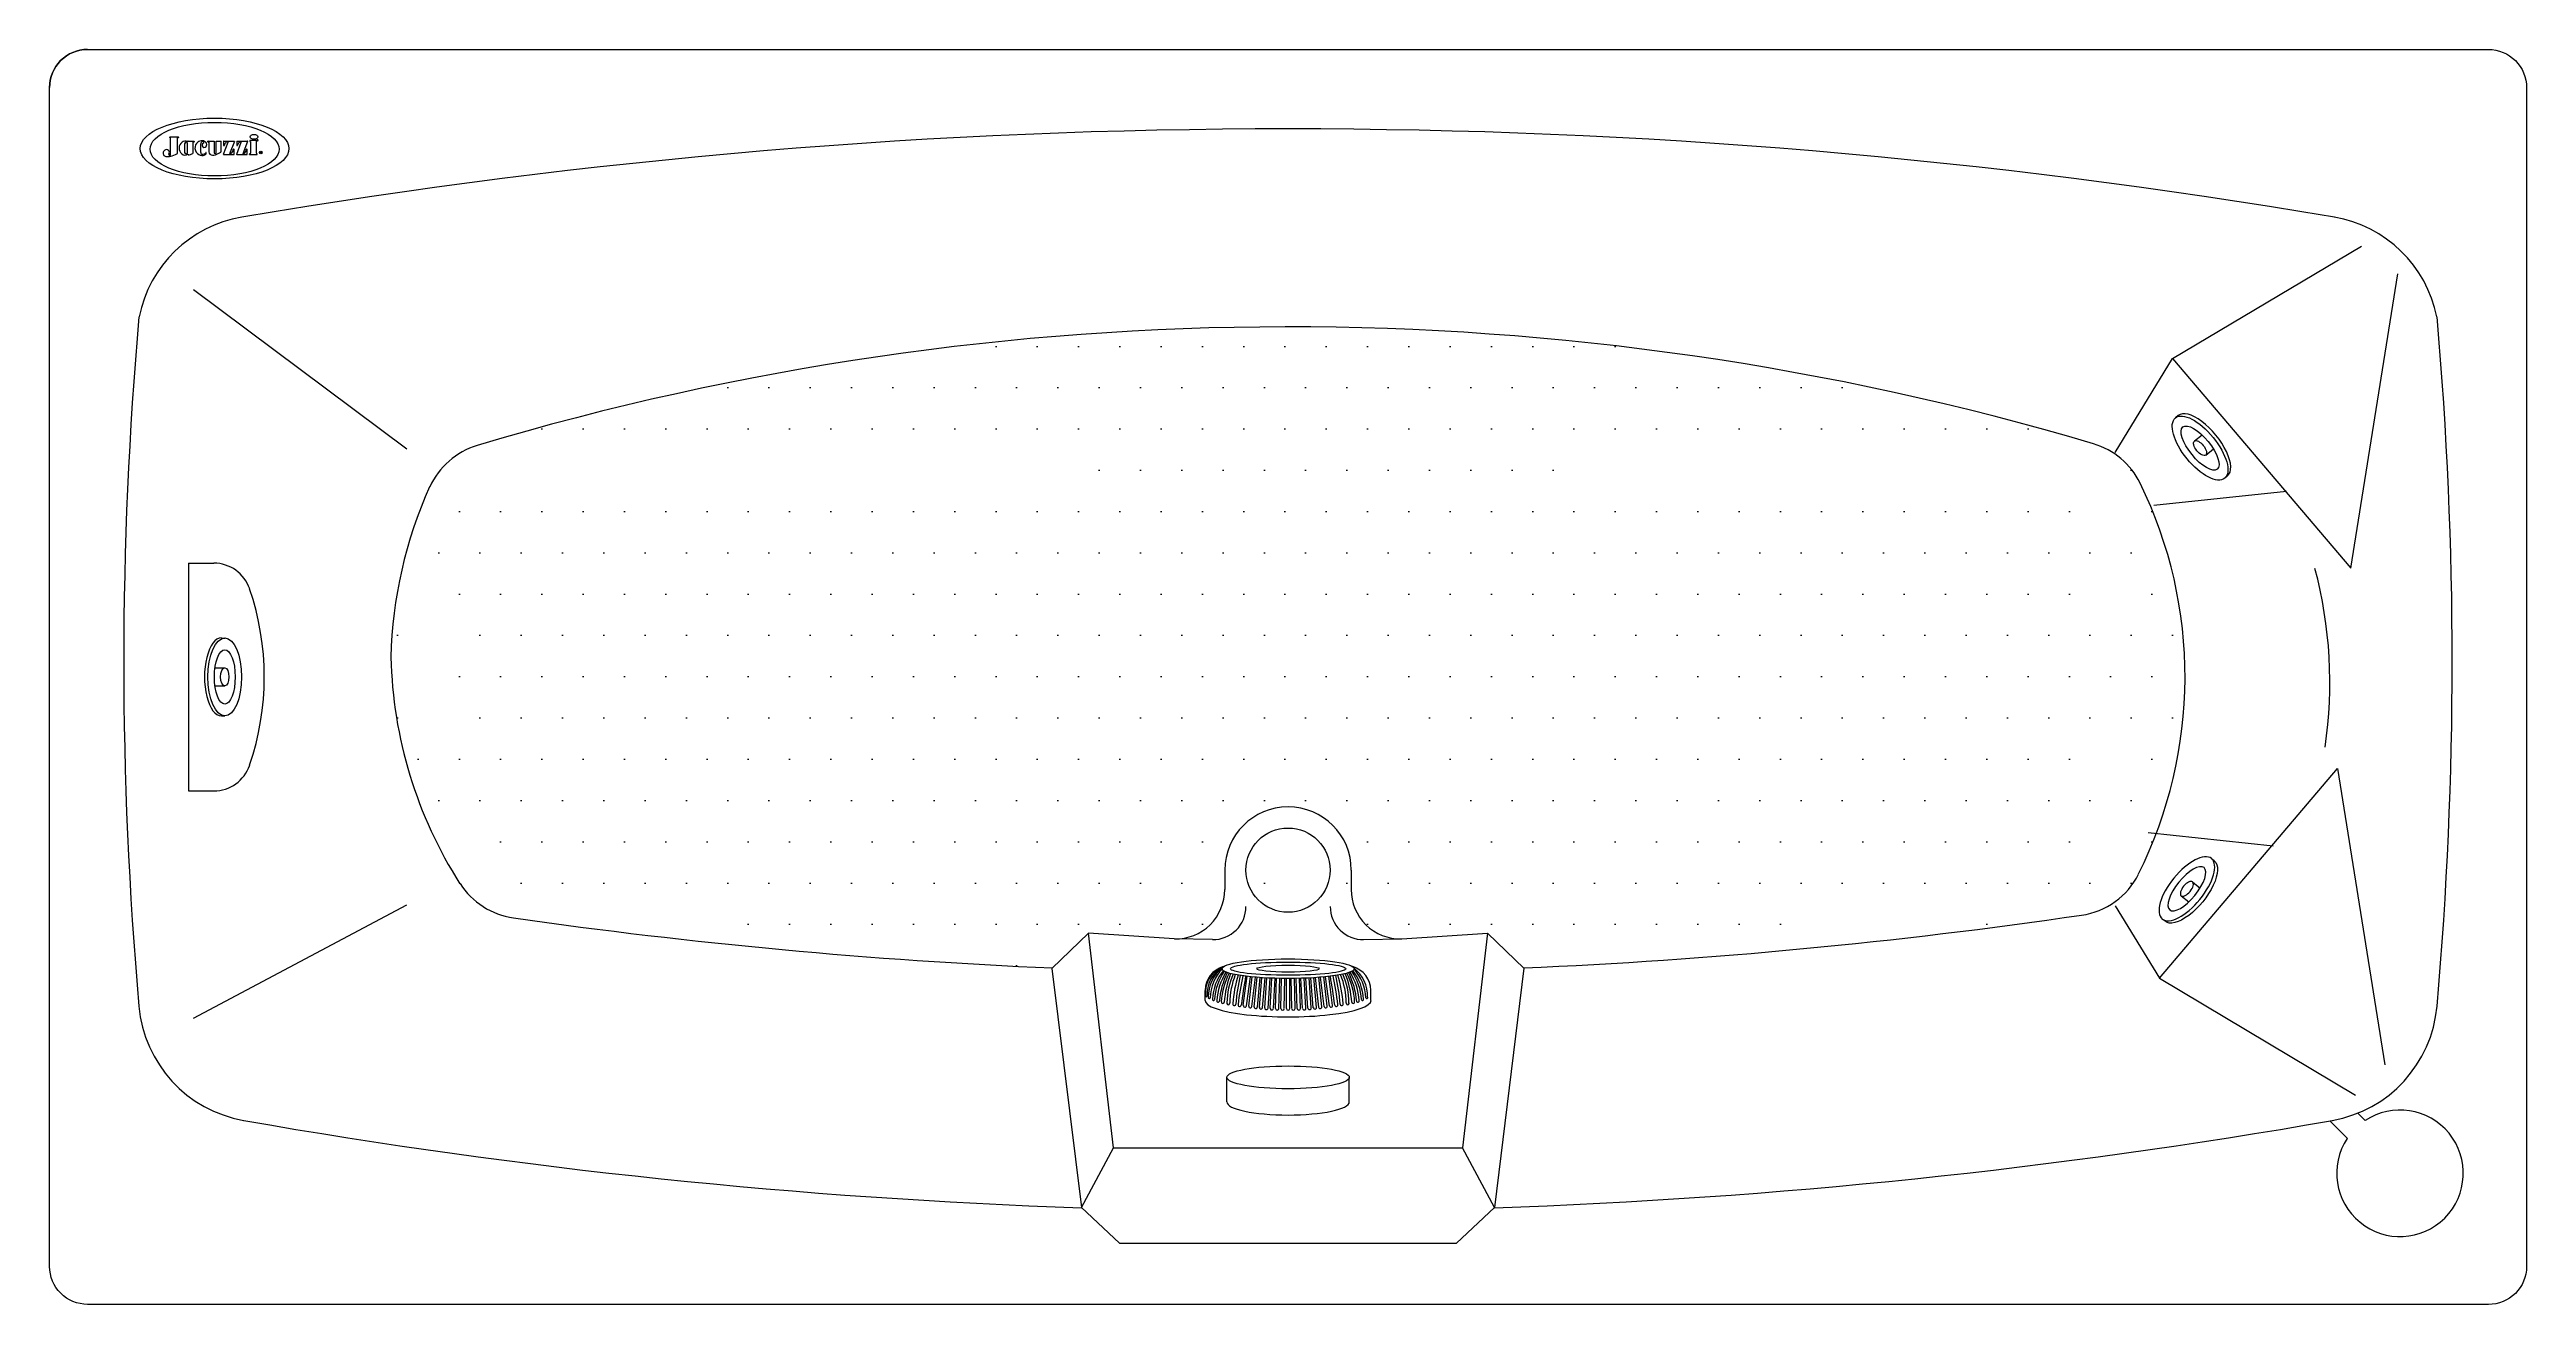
# Model space of a CAD drawing. Header units: millimetres. Extents: x -1273.06 to -1271.56, y 2243.96 to 2244.72.
import ezdxf
from ezdxf.enums import TextEntityAlignment as Align

# ---------------------------------------------------------------- set-up
doc = ezdxf.new("R2010")
doc.units = ezdxf.units.MM
doc.header["$LTSCALE"] = 10
doc.layers.add('jacuzzi', color=1, linetype='Continuous')
doc.layers.add('LCOTA02', color=1, linetype='Continuous')
doc.styles.add('ROMANS', font='romans', dxfattribs={"height": 4})

# ---------------------------------------------------------------- blocks, each defined once
blk = doc.blocks.new('A$C71D54D85')
at = {"color": 1}
for p, q in [((78.3, 110.3), (78.3, 111.4)), ((79.1, 112.2), (100.7, 112.2)), ((79.9, 109.5), (79.1, 109.5)), ((80.7, 64), (80.7, 108.7)), ((100.7, 109.5), (98, 109.5)), ((98, 109.5), (98, 67.5)), ((101.6, 111.4), (101.6, 110.3)), ((126.3, 99.5), (126.3, 99.8)), ((127.1, 100.6), (143, 100.6)), ((143, 97.9), (140.8, 97.9)), ((143.8, 99.8), (143.8, 98.7)), ((160.9, 70.1), (160.9, 93.1)), ((175.5, 66.7), (175.5, 69.5)), ((180.2, 98.4), (180.2, 100.2)), ((180.6, 100.6), (196.5, 100.6)), ((180.6, 98), (182.5, 98)), ((182.9, 97.6), (182.9, 72.5)), ((202, 100.6), (214.9, 100.6)), ((221.7, 65.9), (234, 97.9)), ((221.8, 100.4), (221.8, 89.5)), ((222.2, 100.8), (250.8, 100.8)), ((222.2, 89.1), (223.7, 89.1)), ((238.7, 67.9), (251.2, 100.2)), ((247.7, 79.1), (249.5, 79.1)), ((249.9, 65.4), (249.9, 78.7)), ((256.6, 65.9), (268.9, 97.9)), ((256.7, 100.4), (256.7, 89.5)), ((257.1, 100.8), (285.6, 100.8)), ((257.1, 89.1), (258.6, 89.1)), ((273.6, 67.9), (286, 100.2)), ((282.5, 79.1), (284.3, 79.1)), ((284.8, 65.4), (284.8, 78.7)), ((291, 65.3), (291, 66.2)), ((311.1, 65.3), (311.1, 66.1)), ((222.2, 65.2), (249.5, 65.2)), ((257, 65.2), (284.3, 65.2)), ((291.4, 64.9), (310.7, 64.9))]:
    blk.add_line(p, q, dxfattribs=at)
blk.add_lwpolyline([(126.1, 70.7), (126.1, 93.4, 1), (117.9, 93.4), (117.9, 70.7, 1)], format="xyb", close=True, dxfattribs=at)
for points in [[(196.9, 100.2), (196.9, 68.8, 0.135484), (197, 68.4, 0.597309), (201.5, 68.6, 0.11277), (201.6, 69), (201.6, 100.2)], [(200.1, 64, 0.062974), (213.8, 71.3, 0.257829), (215.3, 74), (215.3, 100.2)], [(306.9, 102.2), (291.6, 102.2, 0.414214), (291.2, 101.8), (291.2, 99.7, 0.414214), (291.6, 99.3), (292.9, 99.3, -0.414214), (293.3, 98.9), (293.3, 68.2)], [(309, 68.1), (309, 99.5, -0.309408), (309.5, 100.2, 0.090701), (313.4, 102.6, 0.365017), (313.4, 103.1), (313, 103.8, 0.451807), (311.8, 104, -0.178007), (306.7, 102.2)]]:
    blk.add_lwpolyline(points, format="xyb", dxfattribs=at)
blk.add_circle((320.5, 70.1), 3.49, dxfattribs=at)
for centre, radius, start, end in [((70, 68.8), 9.29, 122.98031, 234.80885), ((69.4, 69.8), 8.1, 329.38819, 123.2376), ((79.1, 111.4), 0.803, 90, 180), ((79.1, 110.3), 0.803, 180, 270), ((79.9, 108.7), 0.803, 360, 90), ((57.1, 146.7), 89.5, 285.56043, 296.84445), ((97.2, 67.5), 0.803, 298.82315, 360), ((100.7, 111.4), 0.803, 360, 90), ((100.7, 110.3), 0.803, 270, 360), ((125.9, 99.5), 0.401, 231.45531, 0), ((127.1, 99.8), 0.803, 90, 180), ((140.8, 97.1), 0.803, 90, 180), ((143, 99.8), 0.803, 0, 90), ((143, 98.7), 0.803, 270, 0), ((165.1, 82.3), 19.6, 127.13134, 242.26712), ((164.3, 84.3), 17.5, 88.59962, 128.95271), ((169.6, 92.9), 8.64, 150.43729, 179.01242), ((165, 69.7), 4.07, 174.05436, 252.53888), ((166.3, 94.4), 5.08, 97.11199, 147.24263), ((166.1, 77.3), 11.7, 258.5772, 294.21967), ((170.3, 89.8), 6.07, 110.28331, 290.7343), ((164.1, 87.9), 13.9, 29.5272, 87.50186), ((166.2, 95.2), 4.29, 50.78098, 96.34141), ((167.6, 97.3), 1.84, 289.02953, 44.08726), ((166.7, 75.4), 9.65, 295.27036, 324.8584), ((162.5, 82.3), 20.5, 295.00308, 308.90895), ((169.2, 91.3), 7.85, 294.39358, 25.90718), ((175, 69.5), 0.5, 0, 144.8584), ((175, 66.7), 0.5, 309.13116, 0), ((180.6, 100.2), 0.401, 90, 180), ((180.6, 98.4), 0.401, 180, 270), ((182.5, 97.6), 0.401, 0, 90), ((192.3, 72.5), 9.42, 180, 267.92324), ((196.5, 100.2), 0.401, 0, 90), ((202, 100.2), 0.401, 90, 180), ((214.9, 100.2), 0.401, 0, 90), ((222.2, 65.7), 0.5, 158.92958, 270), ((222.2, 100.4), 0.401, 90, 180), ((222.2, 89.5), 0.401, 180, 270), ((223.7, 89.5), 0.401, 270, 355.05883), ((235.3, 88.5), 11.3, 130.15733, 175.05883), ((232.5, 91.7), 7.01, 80.33745, 129.00483), ((233.6, 98.1), 0.5, 338.92958, 80.33745), ((239.2, 67.7), 0.5, 158.92958, 274.07432), ((238.4, 77.9), 10.7, 274.07432, 281.22181), ((235.7, 77.8), 11.5, 294.82753, 3.77721), ((247.7, 78.6), 0.5, 90, 183.77721), ((249.5, 78.7), 0.401, 0, 90), ((250.8, 100.4), 0.401, 338.92958, 90), ((257, 65.7), 0.5, 158.92958, 270), ((257.1, 100.4), 0.401, 90, 180), ((257.1, 89.5), 0.401, 180, 270), ((258.6, 89.5), 0.401, 270, 355.05883), ((270.2, 88.5), 11.3, 130.15733, 175.05883), ((267.3, 91.7), 7.01, 80.33745, 129.00483), ((268.4, 98.1), 0.5, 338.92958, 80.33745), ((274, 67.7), 0.5, 158.92958, 274.07432), ((273.3, 77.9), 10.7, 274.07432, 281.22181), ((270.5, 77.8), 11.5, 294.82753, 3.77721), ((282.5, 78.6), 0.5, 90, 183.77721), ((284.3, 78.7), 0.401, 0, 90), ((285.6, 100.4), 0.401, 338.92958, 90), ((291.4, 66.2), 0.401, 82.17237, 180), ((291.7, 68.2), 1.61, 262.17237, 0), ((310.6, 68.1), 1.61, 180, 273.61115), ((310.7, 66.1), 0.401, 0, 93.61115), ((69.2, 67.7), 8, 234.80885, 260.1754), ((73, 89.8), 30.4, 260.1754, 285.41833), ((78.3, 64.6), 2.66, 297.20293, 316.52893), ((78.3, 64.4), 2.49, 320.21994, 351.14429), ((164.9, 81.4), 18.8, 241.68236, 289.34326), ((193.9, 81.5), 18.5, 264.07358, 289.85013), ((249.5, 65.7), 0.401, 270, 0), ((284.3, 65.7), 0.401, 270, 0), ((291.4, 65.3), 0.401, 180, 270), ((310.7, 65.3), 0.401, 270, 0)]:
    blk.add_arc(centre, radius, start, end, dxfattribs=at)
for centre, major_axis, ratio in [((197.8, 79.2), (-171.8, 0), 0.415223), ((302.5, 111.9), (-10.3, 0), 0.621803)]:
    blk.add_ellipse(centre, major_axis=major_axis, ratio=ratio, dxfattribs=at)
at = {"layer": 'LCOTA02'}
for p, q in [((140, 97.1), (140, 68)), ((127.1, 65.8), (127.1, 63.7))]:
    blk.add_line(p, q, dxfattribs=at)
for centre, radius, start, end in [((122.7, 82), 19.4, 126.3033, 231.48564), ((119.6, 76.9), 13.4, 228.39986, 304.23053), ((119.5, 88.6), 12.3, 59.92306, 132.27609), ((123.5, 96.5), 32.9, 276.28599, 300.08621), ((78, 64.6), 2, 149.38819, 195.77516), ((78.9, 64.9), 2.92, 195.77516, 246.12825), ((78.6, 64), 2, 246.12825, 297.20293)]:
    blk.add_arc(centre, radius, start, end, dxfattribs=at)
blk.add_ellipse((197.8, 80.8), major_axis=(-197.8, 0), ratio=0.408776, dxfattribs=at)
at = {"color": 1, "style": 'ROMANS'}
blk.add_text('R', height=3.5, dxfattribs=at).set_placement((320.5, 70.1), align=Align.MIDDLE_CENTER)

msp = doc.modelspace()

# ---------------------------------------------------------------- hatches: boundary and pattern name
at = {"layer": 'jacuzzi'}
h = msp.add_hatch(dxfattribs=at)
h.set_pattern_fill('DOTS', color=256, scale=0.4, style=0)
h.set_pattern_definition([(0, (-1272.264676, 2242.99028), (0.0125, 0.025), [0, -0.025])])
edge = h.paths.add_edge_path()
edge.add_arc((-1272.3128, 2242.8359), 1.7162, 73.4877, 106.6259)
edge.add_arc((-1271.8381, 2244.4372), 0.046, 26.1105, 73.4877)
edge.add_arc((-1272.0363, 2244.3401), 0.2667, 333.4199, 386.1105)
edge.add_arc((-1271.8389, 2244.2413), 0.046, 278.3485, 333.4199)
edge.add_arc((-1272.3128, 2247.4707), 3.3099, 272.471, 278.3485)
edge.add_line((-1272.1698, 2244.1635), (-1272.192, 2244.185))
edge.add_line((-1272.2439, 2244.1815), (-1272.192, 2244.185))
edge.add_arc((-1272.2446, 2244.2114), 0.03, 180, 270.7973)
edge.add_arc((-1272.3128, 2244.2231), 0.0383, 0, 180)
edge.add_arc((-1272.3811, 2244.2114), 0.03, 269.2027, 360)
edge.add_line((-1272.2746, 2244.2231), (-1272.2746, 2244.2114))
edge.add_line((-1272.3511, 2244.2231), (-1272.3511, 2244.2114))
edge.add_line((-1272.3817, 2244.1815), (-1272.4337, 2244.185))
edge.add_line((-1272.4558, 2244.1635), (-1272.4337, 2244.185))
edge.add_arc((-1272.3128, 2247.4707), 3.3099, 261.8519, 267.529)
edge.add_arc((-1272.7754, 2244.2397), 0.046, 212.5592, 261.8519)
edge.add_arc((-1272.5895, 2244.3584), 0.2667, 181.3713, 212.5592)
edge.add_arc((-1272.5895, 2244.3457), 0.2667, 155.7595, 178.6287)
edge.add_arc((-1272.7907, 2244.4363), 0.0459, 106.6259, 155.7595)

# ---------------------------------------------------------------- linework, layer by layer
for p, q in [((-1271.7771, 2244.5329), (-1271.6628, 2244.6009)), ((-1272.8465, 2244.478), (-1272.9757, 2244.5746)), ((-1271.6692, 2244.4059), (-1271.6407, 2244.5843)), ((-1271.812, 2244.4761), (-1271.7771, 2244.5329)), ((-1271.7771, 2244.5329), (-1271.6692, 2244.4059)), ((-1271.7737, 2244.4984), (-1271.7754, 2244.497)), ((-1271.7639, 2244.483), (-1271.7593, 2244.4867)), ((-1271.757, 2244.4745), (-1271.7524, 2244.4783)), ((-1271.7884, 2244.4442), (-1271.7082, 2244.4526)), ((-1271.7439, 2244.4618), (-1271.7456, 2244.4605)), ((-1272.9787, 2244.4089), (-1272.9787, 2244.2712)), ((-1272.9787, 2244.4089), (-1272.9634, 2244.4089)), ((-1272.9588, 2244.3636), (-1272.9567, 2244.3636)), ((-1272.9567, 2244.3455), (-1272.9626, 2244.3455)), ((-1272.9567, 2244.3346), (-1272.9626, 2244.3346)), ((-1272.9588, 2244.3165), (-1272.9567, 2244.3165)), ((-1272.9787, 2244.2712), (-1272.9634, 2244.2712)), ((-1271.7851, 2244.1576), (-1271.6772, 2244.2847)), ((-1271.6772, 2244.2847), (-1271.6486, 2244.1052)), ((-1271.7919, 2244.2458), (-1271.7163, 2244.2379)), ((-1271.752, 2244.2287), (-1271.7536, 2244.23)), ((-1272.3511, 2244.2231), (-1272.3511, 2244.2114)), ((-1272.2746, 2244.2231), (-1272.2746, 2244.2114)), ((-1271.765, 2244.216), (-1271.7605, 2244.2122)), ((-1272.9757, 2244.1334), (-1272.8465, 2244.202)), ((-1271.812, 2244.2014), (-1271.7851, 2244.1576)), ((-1271.7719, 2244.2075), (-1271.7673, 2244.2038)), ((-1272.4558, 2244.1635), (-1272.4337, 2244.185)), ((-1272.3817, 2244.1815), (-1272.4337, 2244.185)), ((-1272.4186, 2244.0549), (-1272.4337, 2244.185)), ((-1272.3586, 2244.1811), (-1272.3817, 2244.1815)), ((-1272.2671, 2244.1811), (-1272.2439, 2244.1815)), ((-1272.2439, 2244.1815), (-1272.192, 2244.185)), ((-1272.192, 2244.185), (-1272.2071, 2244.0549)), ((-1272.1698, 2244.1635), (-1272.192, 2244.185)), ((-1271.7817, 2244.1922), (-1271.7834, 2244.1935)), ((-1272.4558, 2244.1635), (-1272.4378, 2244.0187)), ((-1272.3631, 2244.1442), (-1272.363, 2244.1503)), ((-1272.3631, 2244.1442), (-1272.363, 2244.1503)), ((-1272.3399, 2244.1412), (-1272.3375, 2244.1588)), ((-1272.3379, 2244.1409), (-1272.3355, 2244.1585)), ((-1272.3366, 2244.1407), (-1272.3345, 2244.1584)), ((-1272.3347, 2244.1405), (-1272.3325, 2244.1583)), ((-1272.3334, 2244.1403), (-1272.3316, 2244.1582)), ((-1272.3314, 2244.1401), (-1272.3296, 2244.158)), ((-1272.3301, 2244.14), (-1272.3286, 2244.158)), ((-1272.3282, 2244.1398), (-1272.3266, 2244.1579)), ((-1272.3269, 2244.1397), (-1272.3257, 2244.1578)), ((-1272.3249, 2244.1396), (-1272.3237, 2244.1577)), ((-1272.3236, 2244.1395), (-1272.3227, 2244.1577)), ((-1272.3217, 2244.1394), (-1272.3207, 2244.1576)), ((-1272.3204, 2244.1393), (-1272.3198, 2244.1576)), ((-1272.3184, 2244.1393), (-1272.3178, 2244.1575)), ((-1272.3171, 2244.1392), (-1272.3168, 2244.1575)), ((-1272.3151, 2244.1392), (-1272.3148, 2244.1575)), ((-1272.3138, 2244.1392), (-1272.3138, 2244.1575)), ((-1272.3118, 2244.1392), (-1272.3118, 2244.1575)), ((-1272.3106, 2244.1392), (-1272.3109, 2244.1575)), ((-1272.3086, 2244.1392), (-1272.3089, 2244.1575)), ((-1272.3073, 2244.1393), (-1272.3079, 2244.1575)), ((-1272.3053, 2244.1393), (-1272.3059, 2244.1576)), ((-1272.304, 2244.1394), (-1272.305, 2244.1576)), ((-1272.3021, 2244.1395), (-1272.303, 2244.1577)), ((-1272.3008, 2244.1396), (-1272.302, 2244.1577)), ((-1272.2988, 2244.1397), (-1272.3, 2244.1578)), ((-1272.2975, 2244.1398), (-1272.2991, 2244.1579)), ((-1272.2956, 2244.14), (-1272.2971, 2244.158)), ((-1272.2942, 2244.1401), (-1272.2961, 2244.158)), ((-1272.2923, 2244.1403), (-1272.2941, 2244.1582)), ((-1272.291, 2244.1405), (-1272.2932, 2244.1583)), ((-1272.2891, 2244.1407), (-1272.2912, 2244.1584)), ((-1272.2878, 2244.1409), (-1272.2902, 2244.1585)), ((-1272.2858, 2244.1412), (-1272.2882, 2244.1588)), ((-1272.2626, 2244.1442), (-1272.2627, 2244.1503)), ((-1272.1701, 2244.1638), (-1272.1878, 2244.0187)), ((-1271.7851, 2244.1576), (-1271.6664, 2244.0869)), ((-1272.35, 2244.0976), (-1272.35, 2244.0827)), ((-1272.2757, 2244.0827), (-1272.2757, 2244.0976)), ((-1271.6605, 2244.0715), (-1271.6647, 2244.0757)), ((-1271.6713, 2244.0606), (-1271.682, 2244.0713)), ((-1272.4378, 2244.0187), (-1272.4186, 2244.0549)), ((-1272.4186, 2244.0549), (-1272.2071, 2244.0549)), ((-1272.1878, 2244.0187), (-1272.2071, 2244.0549)), ((-1272.4378, 2244.0187), (-1272.4149, 2243.9971)), ((-1272.1878, 2244.0187), (-1272.2108, 2243.9971)), ((-1272.4149, 2243.9971), (-1272.2108, 2243.9971))]:
    msp.add_line(p, q, dxfattribs=at)
at = {"layer": 'jacuzzi', "color": 3}
msp.add_lwpolyline([(-1273.0399, 2244.7201, 0.414214), (-1273.0628, 2244.6971, -0.414214), (-1273.0399, 2244.7201), (-1271.5858, 2244.7201, -0.414214), (-1271.5628, 2244.6971), (-1271.5628, 2243.983, -0.414214), (-1271.5858, 2243.9601), (-1273.0399, 2243.9601, -0.414214), (-1273.0628, 2243.983), (-1273.0628, 2244.6971)], format="xyb", dxfattribs=at)
at = {"layer": 'jacuzzi'}
msp.add_circle((-1272.3128, 2244.2231), 0.0255, dxfattribs=at)
for centre, radius, start, end in [((-1272.3128, 2240.8937), 3.7783, 80.346, 99.654), ((-1272.9336, 2244.5431), 0.0765, 99.654, 168.6311), ((-1271.6921, 2244.5431), 0.0765, 11.3689, 80.346), ((-1270.6415, 2244.3494), 2.3764, 174.96, 185.04), ((-1273.9842, 2244.3494), 2.3764, 354.96, 5.04), ((-1272.3128, 2242.8359), 1.7162, 73.4877, 106.6259), ((-1272.7907, 2244.4363), 0.0459, 106.6259, 155.7595), ((-1271.8381, 2244.4372), 0.046, 26.1105, 73.4877), ((-1272.5895, 2244.3457), 0.2667, 155.7595, 178.6287), ((-1272.0363, 2244.3401), 0.2667, 333.4199, 26.1105), ((-1272.9634, 2244.386), 0.023, 18.9246, 90), ((-1271.9486, 2244.337), 0.2667, 351.5085, 14.9644), ((-1273.0973, 2244.3401), 0.1645, 341.0754, 18.9246), ((-1272.5895, 2244.3584), 0.2667, 181.3713, 212.5592), ((-1272.9634, 2244.2941), 0.023, 270, 341.0754), ((-1272.3128, 2244.2231), 0.0383, 0, 180), ((-1272.7754, 2244.2397), 0.046, 212.5592, 261.8519), ((-1272.3811, 2244.2114), 0.03, 269.2027, 0), ((-1272.2446, 2244.2114), 0.03, 180, 270.7973), ((-1271.8389, 2244.2413), 0.046, 278.3485, 333.4199), ((-1272.3583, 2244.201), 0.02, 269.2027, 0), ((-1272.2673, 2244.201), 0.02, 180, 270.7973), ((-1272.3128, 2247.4707), 3.3099, 272.471, 278.3485), ((-1272.3128, 2247.4707), 3.3099, 261.8519, 267.529), ((-1272.348, 2244.1502), 0.015, 105.4909, 179.5), ((-1272.3464, 2244.149), 0.0165, 113.122, 187.4137), ((-1272.3438, 2244.1482), 0.0181, 119.4273, 183.9522), ((-1272.3393, 2244.1467), 0.0218, 127.8314, 181.6456), ((-1272.3356, 2244.1459), 0.0243, 134.3309, 180.2321), ((-1272.3297, 2244.1441), 0.0288, 140.6805, 178.3252), ((-1272.3242, 2244.1429), 0.0332, 145.1075, 176.9796), ((-1272.319, 2244.1415), 0.0371, 147.5492, 176.0418), ((-1272.3074, 2244.1398), 0.0472, 153.2328, 175.4084), ((-1272.3106, 2244.1409), 0.0427, 152.3198, 176.6528), ((-1272.2935, 2244.1392), 0.0581, 158.528, 176.0922), ((-1272.3058, 2244.1423), 0.044, 156.1373, 179.444), ((-1272.3007, 2244.1423), 0.0474, 158.2863, 179.644), ((-1272.272, 2244.1369), 0.0745, 162.2851, 175.8848), ((-1272.234, 2244.134), 0.1107, 166.75, 175.9055), ((-1272.1983, 2244.1261), 0.1456, 166.9086, 173.8716), ((-1271.8847, 2244.0807), 0.4605, 170.2208, 172.4284), ((-1272.741, 2244.0807), 0.4605, 7.5716, 9.7791), ((-1272.4274, 2244.1261), 0.1456, 6.1284, 13.0908), ((-1272.3917, 2244.134), 0.1107, 4.0945, 13.2492), ((-1272.3537, 2244.1369), 0.0745, 4.1152, 17.7136), ((-1272.325, 2244.1423), 0.0474, 0.356, 21.7114), ((-1272.3199, 2244.1423), 0.044, 0.556, 23.8599), ((-1272.3322, 2244.1392), 0.0581, 3.9078, 21.4695), ((-1272.3151, 2244.1409), 0.0427, 3.3472, 27.6765), ((-1272.3183, 2244.1398), 0.0472, 4.5916, 26.7633), ((-1272.3067, 2244.1415), 0.0371, 3.9582, 32.4452), ((-1272.3015, 2244.1429), 0.0332, 3.0204, 34.8844), ((-1272.2777, 2244.1502), 0.015, 0.5, 74.4472), ((-1272.296, 2244.1441), 0.0288, 1.6748, 39.1263), ((-1272.2864, 2244.1467), 0.0218, 358.3544, 52.1082), ((-1272.2901, 2244.1459), 0.0243, 359.7679, 45.0739), ((-1272.932, 2244.1474), 0.077, 185.04, 260.0618), ((-1272.3623, 2244.1469), 0.000437, 185.1947, 359.2796), ((-1272.3605, 2244.1459), 0.000615, 158.3204, 352.6804), ((-1272.358, 2244.1447), 0.000615, 158.3204, 352.6804), ((-1272.3552, 2244.1438), 0.000777, 163.1915, 347.3605), ((-1272.3523, 2244.1432), 0.000853, 167.1949, 0.3983), ((-1272.349, 2244.1425), 0.000886, 160.0987, 10.7386), ((-1272.3454, 2244.142), 0.000957, 166.4345, 352.6285), ((-1272.3421, 2244.1415), 0.000962, 167.9164, 353.337), ((-1272.3389, 2244.141), 0.000966, 169.3777, 354.0441), ((-1272.3357, 2244.1406), 0.000971, 170.818, 354.7502), ((-1272.3324, 2244.1402), 0.000976, 172.2368, 355.4561), ((-1272.3292, 2244.1399), 0.00098, 173.6339, 356.1623), ((-1272.3259, 2244.1396), 0.000985, 175.009, 356.8693), ((-1272.3226, 2244.1394), 0.00099, 176.3618, 357.5776), ((-1272.3194, 2244.1393), 0.000995, 177.6922, 358.2877), ((-1272.3161, 2244.1392), 0.001, 179, 359), ((-1272.3128, 2244.1392), 0.001, 180, 0), ((-1272.3096, 2244.1392), 0.001, 181, 1), ((-1272.3063, 2244.1393), 0.000995, 181.7123, 2.3078), ((-1272.303, 2244.1394), 0.00099, 182.4224, 3.6382), ((-1272.2998, 2244.1396), 0.000985, 183.1307, 4.991), ((-1272.2965, 2244.1399), 0.00098, 183.8377, 6.3661), ((-1272.2933, 2244.1402), 0.000976, 184.5439, 7.7632), ((-1272.29, 2244.1406), 0.000971, 185.2498, 9.182), ((-1272.2868, 2244.141), 0.000966, 185.9559, 10.6223), ((-1272.2836, 2244.1415), 0.000962, 186.663, 12.0836), ((-1272.2803, 2244.142), 0.000957, 187.3715, 13.5655), ((-1272.2767, 2244.1425), 0.000886, 169.2614, 19.9013), ((-1272.2734, 2244.1432), 0.000853, 179.6017, 12.8051), ((-1272.2705, 2244.1438), 0.000777, 192.6395, 16.8085), ((-1272.2677, 2244.1447), 0.000615, 187.3196, 21.6796), ((-1272.2651, 2244.1459), 0.000615, 187.3196, 21.6796), ((-1271.6937, 2244.1474), 0.077, 279.9382, 354.96), ((-1271.6394, 2244.0395), 0.0383, 146.537, 123.463), ((-1272.3128, 2247.6808), 3.6643, 260.0618, 268.0451), ((-1272.3128, 2247.6808), 3.6643, 271.9549, 279.9382)]:
    msp.add_arc(centre, radius, start, end, dxfattribs=at)
for centre, major_axis, ratio in [((-1271.7605, 2244.4787), (0.0149, -0.0183), 0.431953), ((-1271.7605, 2244.4787), (0.0104, -0.0128), 0.381644), ((-1272.9567, 2244.3401), (0, 0.0236), 0.431953), ((-1272.9567, 2244.3401), (0, 0.0165), 0.381644), ((-1272.3128, 2244.1634), (-0.04, 0), 0.1484), ((-1272.3128, 2244.1634), (-0.0349, 0), 0.114375), ((-1272.3128, 2244.1634), (-0.0189, 0), 0.112344), ((-1272.3128, 2244.0976), (-0.0371, 0), 0.186255)]:
    msp.add_ellipse(centre, major_axis=major_axis, ratio=ratio, dxfattribs=at)
for centre, major_axis, ratio, start_param, end_param in [((-1271.7588, 2244.4801), (0.0149, -0.0183), 0.431953, 6.283185, 9.424778), ((-1271.7605, 2244.4787), (-0.00343, 0.00422), 0.461888, -3.141592653589793, 3.141592653589793), ((-1272.9588, 2244.3401), (0, 0.0236), 0.431953, 6.283185, 9.424778), ((-1272.9567, 2244.3401), (0, -0.00544), 0.461888, -3.141592653589793, 3.141592653589793), ((-1272.3128, 2244.1442), (-0.0503, 0), 0.198307, 6.281174, 9.428239), ((-1272.3128, 2244.0827), (0.0371, 0), 0.213184, 3.141593, 6.283185)]:
    msp.add_ellipse(centre, major_axis=major_axis, ratio=ratio, start_param=start_param, end_param=end_param, dxfattribs=at)
at = {"layer": 'jacuzzi', "extrusion": (0, 0, -1)}
for major_axis, ratio in [((0.0149, 0.0183), 0.431953), ((0.0104, 0.0128), 0.381644)]:
    msp.add_ellipse((-1271.7685, 2244.2118), major_axis=major_axis, ratio=ratio, dxfattribs=at)
for centre, major_axis, ratio, start_param, end_param in [((-1271.7668, 2244.2104), (0.0149, 0.0183), 0.431953, 0, 3.141593), ((-1271.7685, 2244.2118), (0.00343, 0.00422), 0.461888, 4.712389, 10.995574)]:
    msp.add_ellipse(centre, major_axis=major_axis, ratio=ratio, start_param=start_param, end_param=end_param, dxfattribs=at)

# ---------------------------------------------------------------- block references
at = {"layer": 'jacuzzi', "xscale": 0.0002275911388096574, "yscale": 0.0002275911388096574, "zscale": 0.0002275911387827789}
msp.add_blockref('A$C71D54D85', (-1273.0079, 2244.6417), dxfattribs=at)

doc.saveas('drawing.dxf')
